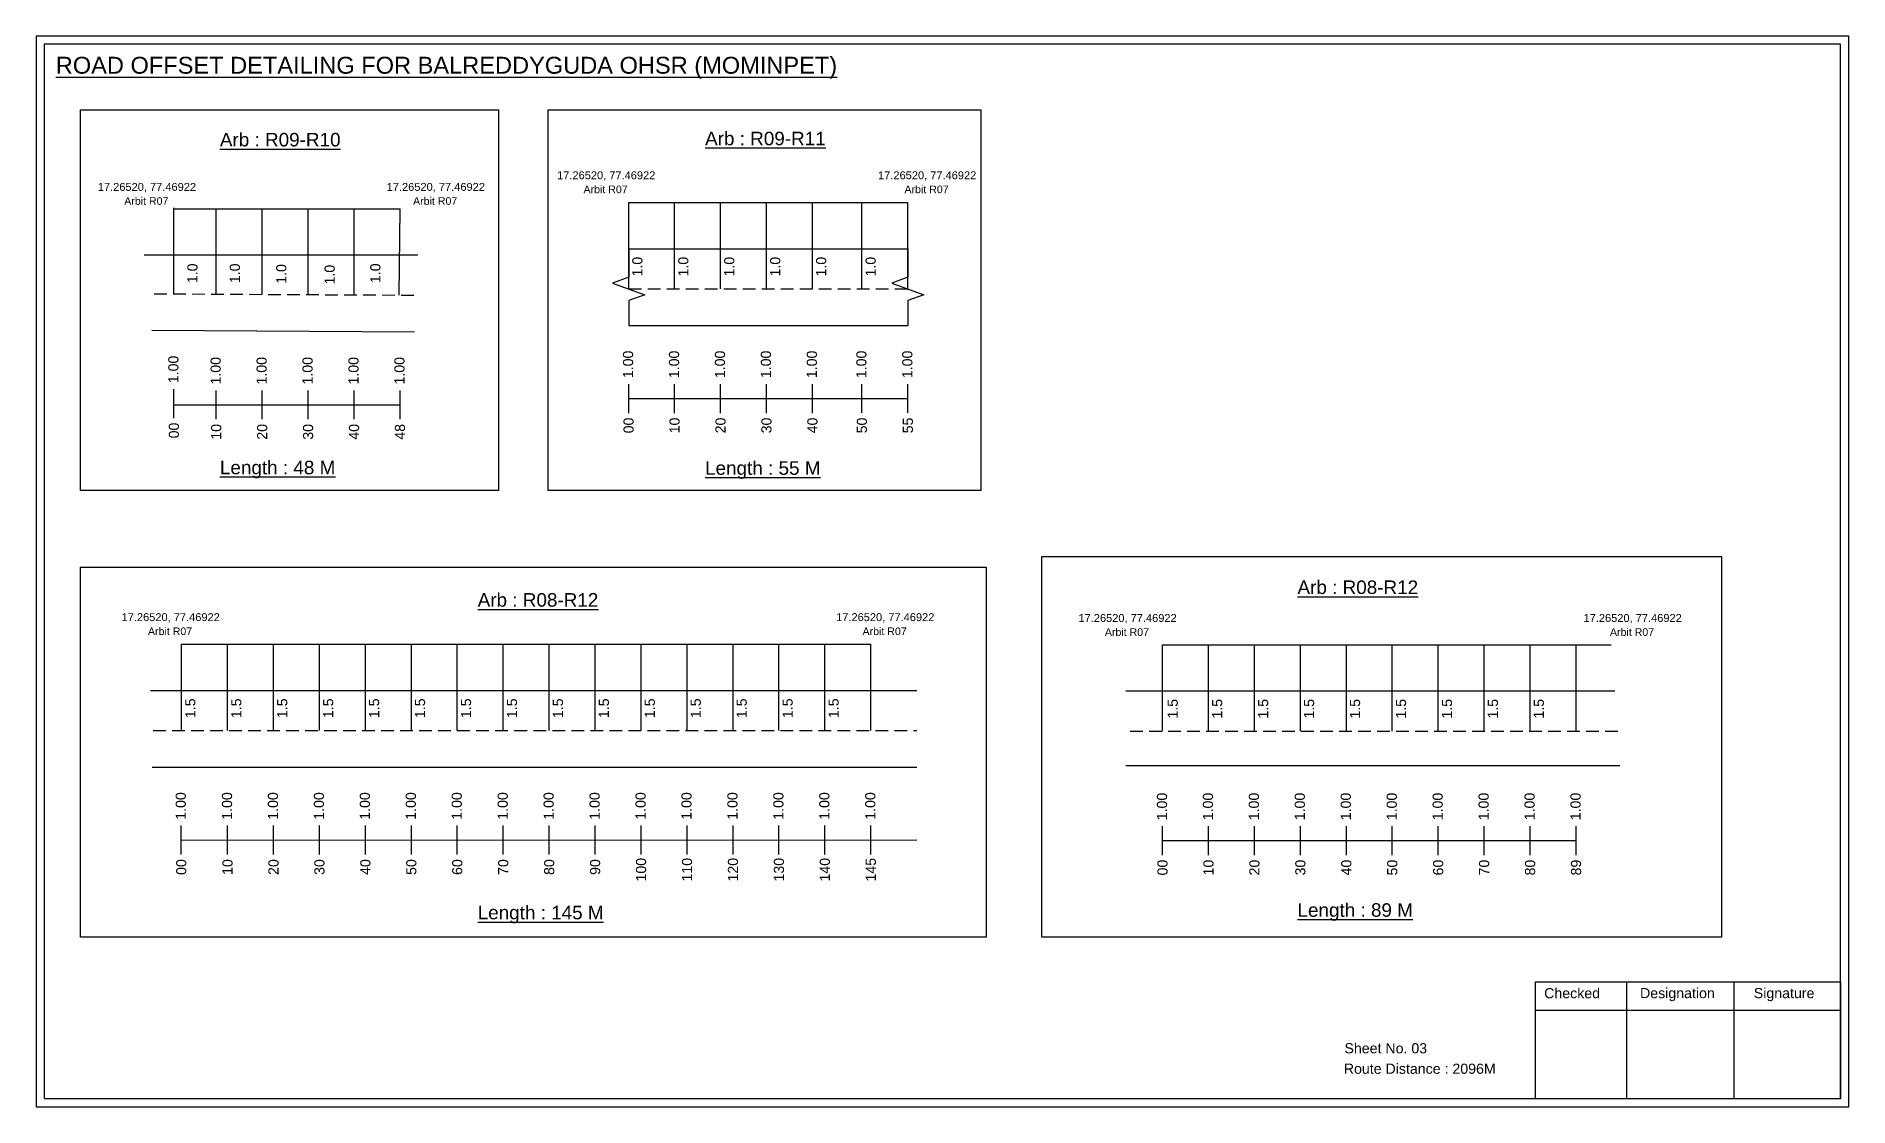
# Model space of a CAD drawing. Header units: inches. Extents: x -117 to 51867, y -12715 to 3423.
# Drawn here: x 38268 to 38805, y -3355 to -3038 of the extents above; entities that cross this region are included whole.
import ezdxf

# ---------------------------------------------------------------- set-up
doc = ezdxf.new("R2010")
doc.units = ezdxf.units.IN
doc.header["$MEASUREMENT"] = 0
doc.linetypes.add('DASHED2', pattern=[0.375, 0.25, -0.125])
doc.layers.add('PDF_Geometry', color=7, linetype='Continuous')
doc.layers.add('PDF_Text', color=5, linetype='Continuous')
doc.styles.add('PDF Arial', font='arial.ttf')
doc.styles.get("Standard").update_dxf_attribs({"font": 'arial.ttf'})

msp = doc.modelspace()

# ---------------------------------------------------------------- texts
at = {"color": 242, "true_color": 0xcd2027}
for s, height, p in [('%%UROAD OFFSET DETAILING FOR BALREDDYGUDA OHSR (MOMINPET)', 5, (38274.09, -3049.4)), ('%%UArb : R09-R10', 4, (38322.67, -3070.92)), ('%%UArb : R09-R11', 4, (38466.27, -3070.58)), ('%%ULength : 48 M', 4, (38322.67, -3167.92)), ('%%ULength : 55 M', 4, (38466.27, -3168.08)), ('%%UArb : R08-R12', 4, (38641.62, -3203.34)), ('%%UArb : R08-R12', 4, (38398.97, -3207.09)), ('%%ULength : 145 M', 4, (38398.97, -3299.59)), ('%%ULength : 89 M', 4, (38641.62, -3298.84))]:
    msp.add_text(s, height=height, dxfattribs=at).set_placement(p)
at = {"color": 5}
for s, height, p in [('17.26520, 77.46922', 2.34, (38422.47, -3080.63)), ('17.26520, 77.46922', 2.34, (38517.47, -3080.63)), ('17.26520, 77.46922', 2.34, (38286.53, -3084.06)), ('17.26520, 77.46922', 2.34, (38372.03, -3084.06)), ('Arbit R07', 2.246, (38430.29, -3084.75)), ('Arbit R07', 2.246, (38525.29, -3084.75)), ('Arbit R07', 2.246, (38294.35, -3088.19)), ('Arbit R07', 2.246, (38379.85, -3088.19)), ('17.26520, 77.46922', 2.34, (38293.56, -3211.36)), ('Arbit R07', 2.246, (38301.38, -3215.49)), ('17.26520, 77.46922', 2.34, (38505.06, -3211.36)), ('Arbit R07', 2.246, (38512.88, -3215.49)), ('17.26520, 77.46922', 2.34, (38576.78, -3211.61)), ('Arbit R07', 2.246, (38584.6, -3215.73)), ('17.26520, 77.46922', 2.34, (38726.28, -3211.61)), ('Arbit R07', 2.246, (38734.1, -3215.73))]:
    msp.add_text(s, height=height, dxfattribs=at).set_placement(p)
for s, p in [('1.0', (38316.03, -3111.38)), ('1.0', (38328.6, -3111.38)), ('1.0', (38342.34, -3111.57)), ('1.0', (38356.65, -3111.77)), ('1.0', (38370.17, -3111.35)), ('1.0', (38447.72, -3109.41)), ('1.0', (38461.32, -3109.41)), ('1.0', (38474.92, -3109.41)), ('1.0', (38488.52, -3109.41)), ('1.0', (38502.12, -3109.41)), ('1.0', (38516.78, -3109.41)), ('1.5', (38315.41, -3240.06)), ('1.5', (38329.01, -3240.06)), ('1.5', (38342.61, -3240.06)), ('1.5', (38356.21, -3240.06)), ('1.5', (38369.81, -3240.06)), ('1.5', (38383.41, -3240.06)), ('1.5', (38397.01, -3240.06)), ('1.5', (38410.61, -3240.06)), ('1.5', (38424.21, -3240.06)), ('1.5', (38437.81, -3240.06)), ('1.5', (38451.41, -3240.06)), ('1.5', (38465.01, -3240.06)), ('1.5', (38478.61, -3240.06)), ('1.5', (38492.21, -3240.06)), ('1.5', (38505.81, -3240.06)), ('1.5', (38606.19, -3240.21)), ('1.5', (38619.35, -3240.21)), ('1.5', (38632.95, -3240.21)), ('1.5', (38646.55, -3240.21)), ('1.5', (38660.15, -3240.21)), ('1.5', (38673.75, -3240.21)), ('1.5', (38687.35, -3240.21)), ('1.5', (38700.95, -3240.21)), ('1.5', (38714.55, -3240.21))]:
    msp.add_text(s, height=3, rotation=90).set_placement(p)
at = {"color": 217, "true_color": 0x93278f}
for s, p in [('1.00', (38310.39, -3140.98)), ('1.00', (38444.98, -3139.49)), ('1.00', (38458.58, -3139.49)), ('1.00', (38472.18, -3139.49)), ('1.00', (38485.78, -3139.49)), ('1.00', (38499.38, -3139.49)), ('1.00', (38514.03, -3139.49)), ('1.00', (38527.63, -3139.49)), ('1.00', (38322.91, -3141.37)), ('1.00', (38336.51, -3141.37)), ('1.00', (38350.11, -3141.37)), ('1.00', (38363.71, -3141.37)), ('1.00', (38377.31, -3141.37)), ('00', (38310.54, -3157.3)), ('10', (38323.06, -3157.69)), ('20', (38336.66, -3157.69)), ('30', (38350.26, -3157.69)), ('40', (38363.86, -3157.69)), ('48', (38377.46, -3157.69)), ('00', (38445.13, -3155.81)), ('10', (38458.73, -3155.81)), ('20', (38472.33, -3155.81)), ('30', (38485.93, -3155.81)), ('40', (38499.53, -3155.81)), ('50', (38514.19, -3155.81)), ('55', (38527.79, -3155.81)), ('1.00', (38312.57, -3270.14)), ('1.00', (38326.27, -3270.14)), ('1.00', (38339.87, -3270.14)), ('1.00', (38353.47, -3270.14)), ('1.00', (38367.07, -3270.14)), ('1.00', (38380.67, -3270.14)), ('1.00', (38394.27, -3270.14)), ('1.00', (38407.87, -3270.14)), ('1.00', (38421.47, -3270.14)), ('1.00', (38435.07, -3270.14)), ('1.00', (38448.67, -3270.14)), ('1.00', (38462.27, -3270.14)), ('1.00', (38475.87, -3270.14)), ('1.00', (38489.47, -3270.14)), ('1.00', (38503.07, -3270.14)), ('1.00', (38516.67, -3270.14)), ('1.00', (38603.01, -3270.29)), ('1.00', (38616.61, -3270.29)), ('1.00', (38630.21, -3270.29)), ('1.00', (38643.81, -3270.29)), ('1.00', (38657.41, -3270.29)), ('1.00', (38671.01, -3270.29)), ('1.00', (38684.61, -3270.29)), ('1.00', (38698.21, -3270.29)), ('1.00', (38711.81, -3270.29)), ('1.00', (38725.41, -3270.29)), ('00', (38312.72, -3286.46)), ('10', (38326.42, -3286.46)), ('20', (38340.02, -3286.46)), ('30', (38353.62, -3286.46)), ('40', (38367.22, -3286.46)), ('50', (38380.82, -3286.46)), ('60', (38394.42, -3286.46)), ('70', (38408.02, -3286.46)), ('80', (38421.62, -3286.46)), ('90', (38435.22, -3286.46)), ('100', (38448.82, -3288.41)), ('110', (38462.42, -3288.41)), ('120', (38476.02, -3288.41)), ('130', (38489.62, -3288.41)), ('140', (38503.22, -3288.41)), ('145', (38516.82, -3288.41)), ('00', (38603.16, -3286.61)), ('10', (38616.76, -3286.61)), ('20', (38630.36, -3286.61)), ('30', (38643.96, -3286.61)), ('40', (38657.56, -3286.61)), ('50', (38671.16, -3286.61)), ('60', (38684.76, -3286.61)), ('70', (38698.36, -3286.61)), ('80', (38711.96, -3286.61)), ('89', (38725.56, -3286.61))]:
    msp.add_text(s, height=3, rotation=90, dxfattribs=at).set_placement(p)
for s, p in [('Sheet No. 03', (38655.52, -3339.24)), ('Route Distance : 2096M', (38655.33, -3345.29))]:
    msp.add_text(s, height=3).set_placement(p)
at = {"layer": 'PDF_Text', "color": 7, "attachment_point": 7, "style": 'PDF Arial'}
for s, insert, char_height in [('Checked', (38714.63, -3322.99), 3.001), ('Designation', (38743, -3323.82), 3.0006), ('Signature', (38776.68, -3323.82), 3.001)]:
    msp.add_mtext(s, dxfattribs=dict(at, insert=insert, char_height=char_height))

# ---------------------------------------------------------------- linework, layer by layer
for p, q in [((38309.06, -3114.66), (38309.06, -3089.13)), ((38321.59, -3114.71), (38321.59, -3089.43)), ((38335.19, -3114.77), (38335.19, -3089.43)), ((38348.79, -3114.71), (38348.79, -3089.43)), ((38362.39, -3114.96), (38362.39, -3089.43)), ((38375.76, -3114.93), (38375.99, -3089.43)), ((38443.66, -3113.09), (38443.66, -3087.55)), ((38457.26, -3113.09), (38457.26, -3087.55)), ((38470.86, -3113.09), (38470.86, -3087.55)), ((38484.46, -3113.09), (38484.46, -3087.55)), ((38498.06, -3113.09), (38498.06, -3087.55)), ((38512.71, -3113.08), (38512.71, -3087.55)), ((38526.31, -3113.08), (38526.31, -3087.55)), ((38381.23, -3103.1), (38300.28, -3103.1)), ((38443.66, -3101.2), (38526.31, -3101.2)), ((38302.49, -3125.31), (38380.22, -3125.74)), ((38443.66, -3123.89), (38526.31, -3123.89)), ((38311.34, -3243.74), (38311.34, -3218.2)), ((38324.94, -3243.74), (38324.94, -3218.2)), ((38338.54, -3243.74), (38338.54, -3218.2)), ((38352.14, -3243.74), (38352.14, -3218.2)), ((38365.74, -3243.74), (38365.74, -3218.2)), ((38379.34, -3243.74), (38379.34, -3218.2)), ((38392.94, -3243.74), (38392.94, -3218.2)), ((38406.54, -3243.74), (38406.54, -3218.2)), ((38420.14, -3243.74), (38420.14, -3218.2)), ((38433.74, -3243.74), (38433.74, -3218.2)), ((38447.34, -3243.74), (38447.34, -3218.2)), ((38460.94, -3243.74), (38460.94, -3218.2)), ((38474.54, -3243.74), (38474.54, -3218.2)), ((38488.14, -3243.74), (38488.14, -3218.2)), ((38501.74, -3243.74), (38501.74, -3218.2)), ((38515.34, -3243.74), (38515.34, -3218.2)), ((38601.68, -3243.88), (38601.68, -3218.35)), ((38615.28, -3243.88), (38615.28, -3218.35)), ((38628.88, -3243.88), (38628.88, -3218.35)), ((38642.48, -3243.88), (38642.48, -3218.35)), ((38656.08, -3243.88), (38656.08, -3218.35)), ((38669.68, -3243.88), (38669.68, -3218.35)), ((38683.28, -3243.88), (38683.28, -3218.35)), ((38696.88, -3243.88), (38696.88, -3218.35)), ((38710.48, -3243.88), (38710.48, -3218.35)), ((38724.08, -3243.88), (38724.08, -3218.35)), ((38302.15, -3231.85), (38528.94, -3231.85)), ((38590.8, -3232), (38735.59, -3232)), ((38302.62, -3254.54), (38528.94, -3254.57)), ((38737, -3254.19), (38590.8, -3254.19))]:
    msp.add_line(p, q)
at = {"color": 5}
for p, q in [((38309.06, -3089.43), (38375.99, -3089.43)), ((38443.66, -3087.55), (38526.31, -3087.55)), ((38311.34, -3218.2), (38515.34, -3218.2)), ((38601.68, -3218.35), (38734.46, -3218.35))]:
    msp.add_line(p, q, dxfattribs=at)
at = {"linetype": 'DASHED2', "ltscale": 15}
for p, q in [((38303.21, -3114.52), (38381.49, -3114.93)), ((38443.66, -3113.08), (38526.31, -3113.08)), ((38302.94, -3243.69), (38528.94, -3243.74)), ((38592.08, -3243.88), (38736.44, -3243.88))]:
    msp.add_line(p, q, dxfattribs=at)
at = {"color": 217, "true_color": 0x93278f}
for p, q in [((38309.06, -3151.28), (38309.06, -3142.72)), ((38321.59, -3151.66), (38321.59, -3143.11)), ((38335.19, -3151.66), (38335.19, -3143.11)), ((38348.79, -3151.66), (38348.79, -3143.11)), ((38362.39, -3151.66), (38362.39, -3143.11)), ((38375.99, -3151.66), (38375.99, -3143.11)), ((38443.66, -3149.79), (38443.66, -3141.23)), ((38457.26, -3149.79), (38457.26, -3141.23)), ((38470.86, -3149.79), (38470.86, -3141.23)), ((38484.46, -3149.79), (38484.46, -3141.23)), ((38498.06, -3149.79), (38498.06, -3141.23)), ((38512.71, -3149.78), (38512.71, -3141.23)), ((38526.31, -3149.78), (38526.31, -3141.23)), ((38309.06, -3147.39), (38375.99, -3147.38)), ((38443.66, -3145.52), (38526.31, -3145.51)), ((38311.24, -3280.44), (38311.24, -3271.88)), ((38324.94, -3280.44), (38324.94, -3271.88)), ((38338.54, -3280.44), (38338.54, -3271.88)), ((38352.14, -3280.44), (38352.14, -3271.88)), ((38365.74, -3280.44), (38365.74, -3271.88)), ((38379.34, -3280.44), (38379.34, -3271.88)), ((38392.94, -3280.44), (38392.94, -3271.88)), ((38406.54, -3280.44), (38406.54, -3271.88)), ((38420.14, -3280.44), (38420.14, -3271.88)), ((38433.74, -3280.44), (38433.74, -3271.88)), ((38447.34, -3280.44), (38447.34, -3271.88)), ((38460.94, -3280.44), (38460.94, -3271.88)), ((38474.54, -3280.44), (38474.54, -3271.88)), ((38488.14, -3280.44), (38488.14, -3271.88)), ((38501.74, -3280.44), (38501.74, -3271.88)), ((38515.34, -3280.44), (38515.34, -3271.88)), ((38601.68, -3280.58), (38601.68, -3272.03)), ((38615.28, -3280.58), (38615.28, -3272.03)), ((38628.88, -3280.58), (38628.88, -3272.03)), ((38642.48, -3280.58), (38642.48, -3272.03)), ((38656.08, -3280.58), (38656.08, -3272.03)), ((38669.68, -3280.58), (38669.68, -3272.03)), ((38683.28, -3280.58), (38683.28, -3272.03)), ((38696.88, -3280.58), (38696.88, -3272.03)), ((38710.48, -3280.58), (38710.48, -3272.03)), ((38724.08, -3280.58), (38724.08, -3272.03)), ((38311.34, -3276.17), (38528.94, -3276.12)), ((38601.68, -3276.31), (38724.08, -3276.29))]:
    msp.add_line(p, q, dxfattribs=at)
for points in [[(38281.36, -3060.07), (38405.16, -3060.07), (38405.16, -3172.75), (38281.36, -3172.75)], [(38419.79, -3060.07), (38547.89, -3060.07), (38547.89, -3172.75), (38419.79, -3172.75)], [(38281.36, -3195.38), (38549.44, -3195.38), (38549.44, -3304.9), (38281.36, -3304.9)], [(38565.91, -3192.22), (38767.15, -3192.22), (38767.15, -3304.9), (38565.91, -3304.9)]]:
    msp.add_lwpolyline(points, close=True)
at = {"linetype": 'Continuous'}
for points in [[(38443.66, -3101.2), (38443.66, -3109.64), (38438.91, -3111.36), (38448.4, -3114.81), (38443.66, -3116.54), (38443.66, -3123.89)], [(38526.31, -3101.2), (38526.31, -3109.64), (38521.57, -3111.36), (38531.05, -3114.81), (38526.31, -3116.54), (38526.31, -3123.89)]]:
    msp.add_lwpolyline(points, dxfattribs=at)
at = {"layer": 'PDF_Geometry'}
for points in [[(38268.31, -3038.33), (38268.31, -3355.04), (38804.78, -3355.04), (38804.78, -3038.33)], [(38270.64, -3040.65), (38270.64, -3352.62), (38802.36, -3352.62), (38802.36, -3040.65)]]:
    msp.add_lwpolyline(points, close=True, dxfattribs=at)
at = {"layer": 'PDF_Geometry', "color": 242, "true_color": 0xcc1f26}
msp.add_lwpolyline([(38802.36, -3352.71), (38712.02, -3352.71), (38712.02, -3318.1), (38802.36, -3318.1)], close=True, dxfattribs=at)
for points in [[(38739, -3318.1), (38739, -3352.71)], [(38770.73, -3318.1), (38770.73, -3352.71)], [(38712.02, -3326.47), (38802.36, -3326.47)]]:
    msp.add_lwpolyline(points, dxfattribs=at)

msp.set_redraw_order([(e.dxf.handle, doc.entitydb.next_handle()) for e in msp.query("TEXT MTEXT ATTDEF DIMENSION ARC_DIMENSION")])  # texts and dimensions are drawn at this point

doc.saveas('drawing.dxf')
